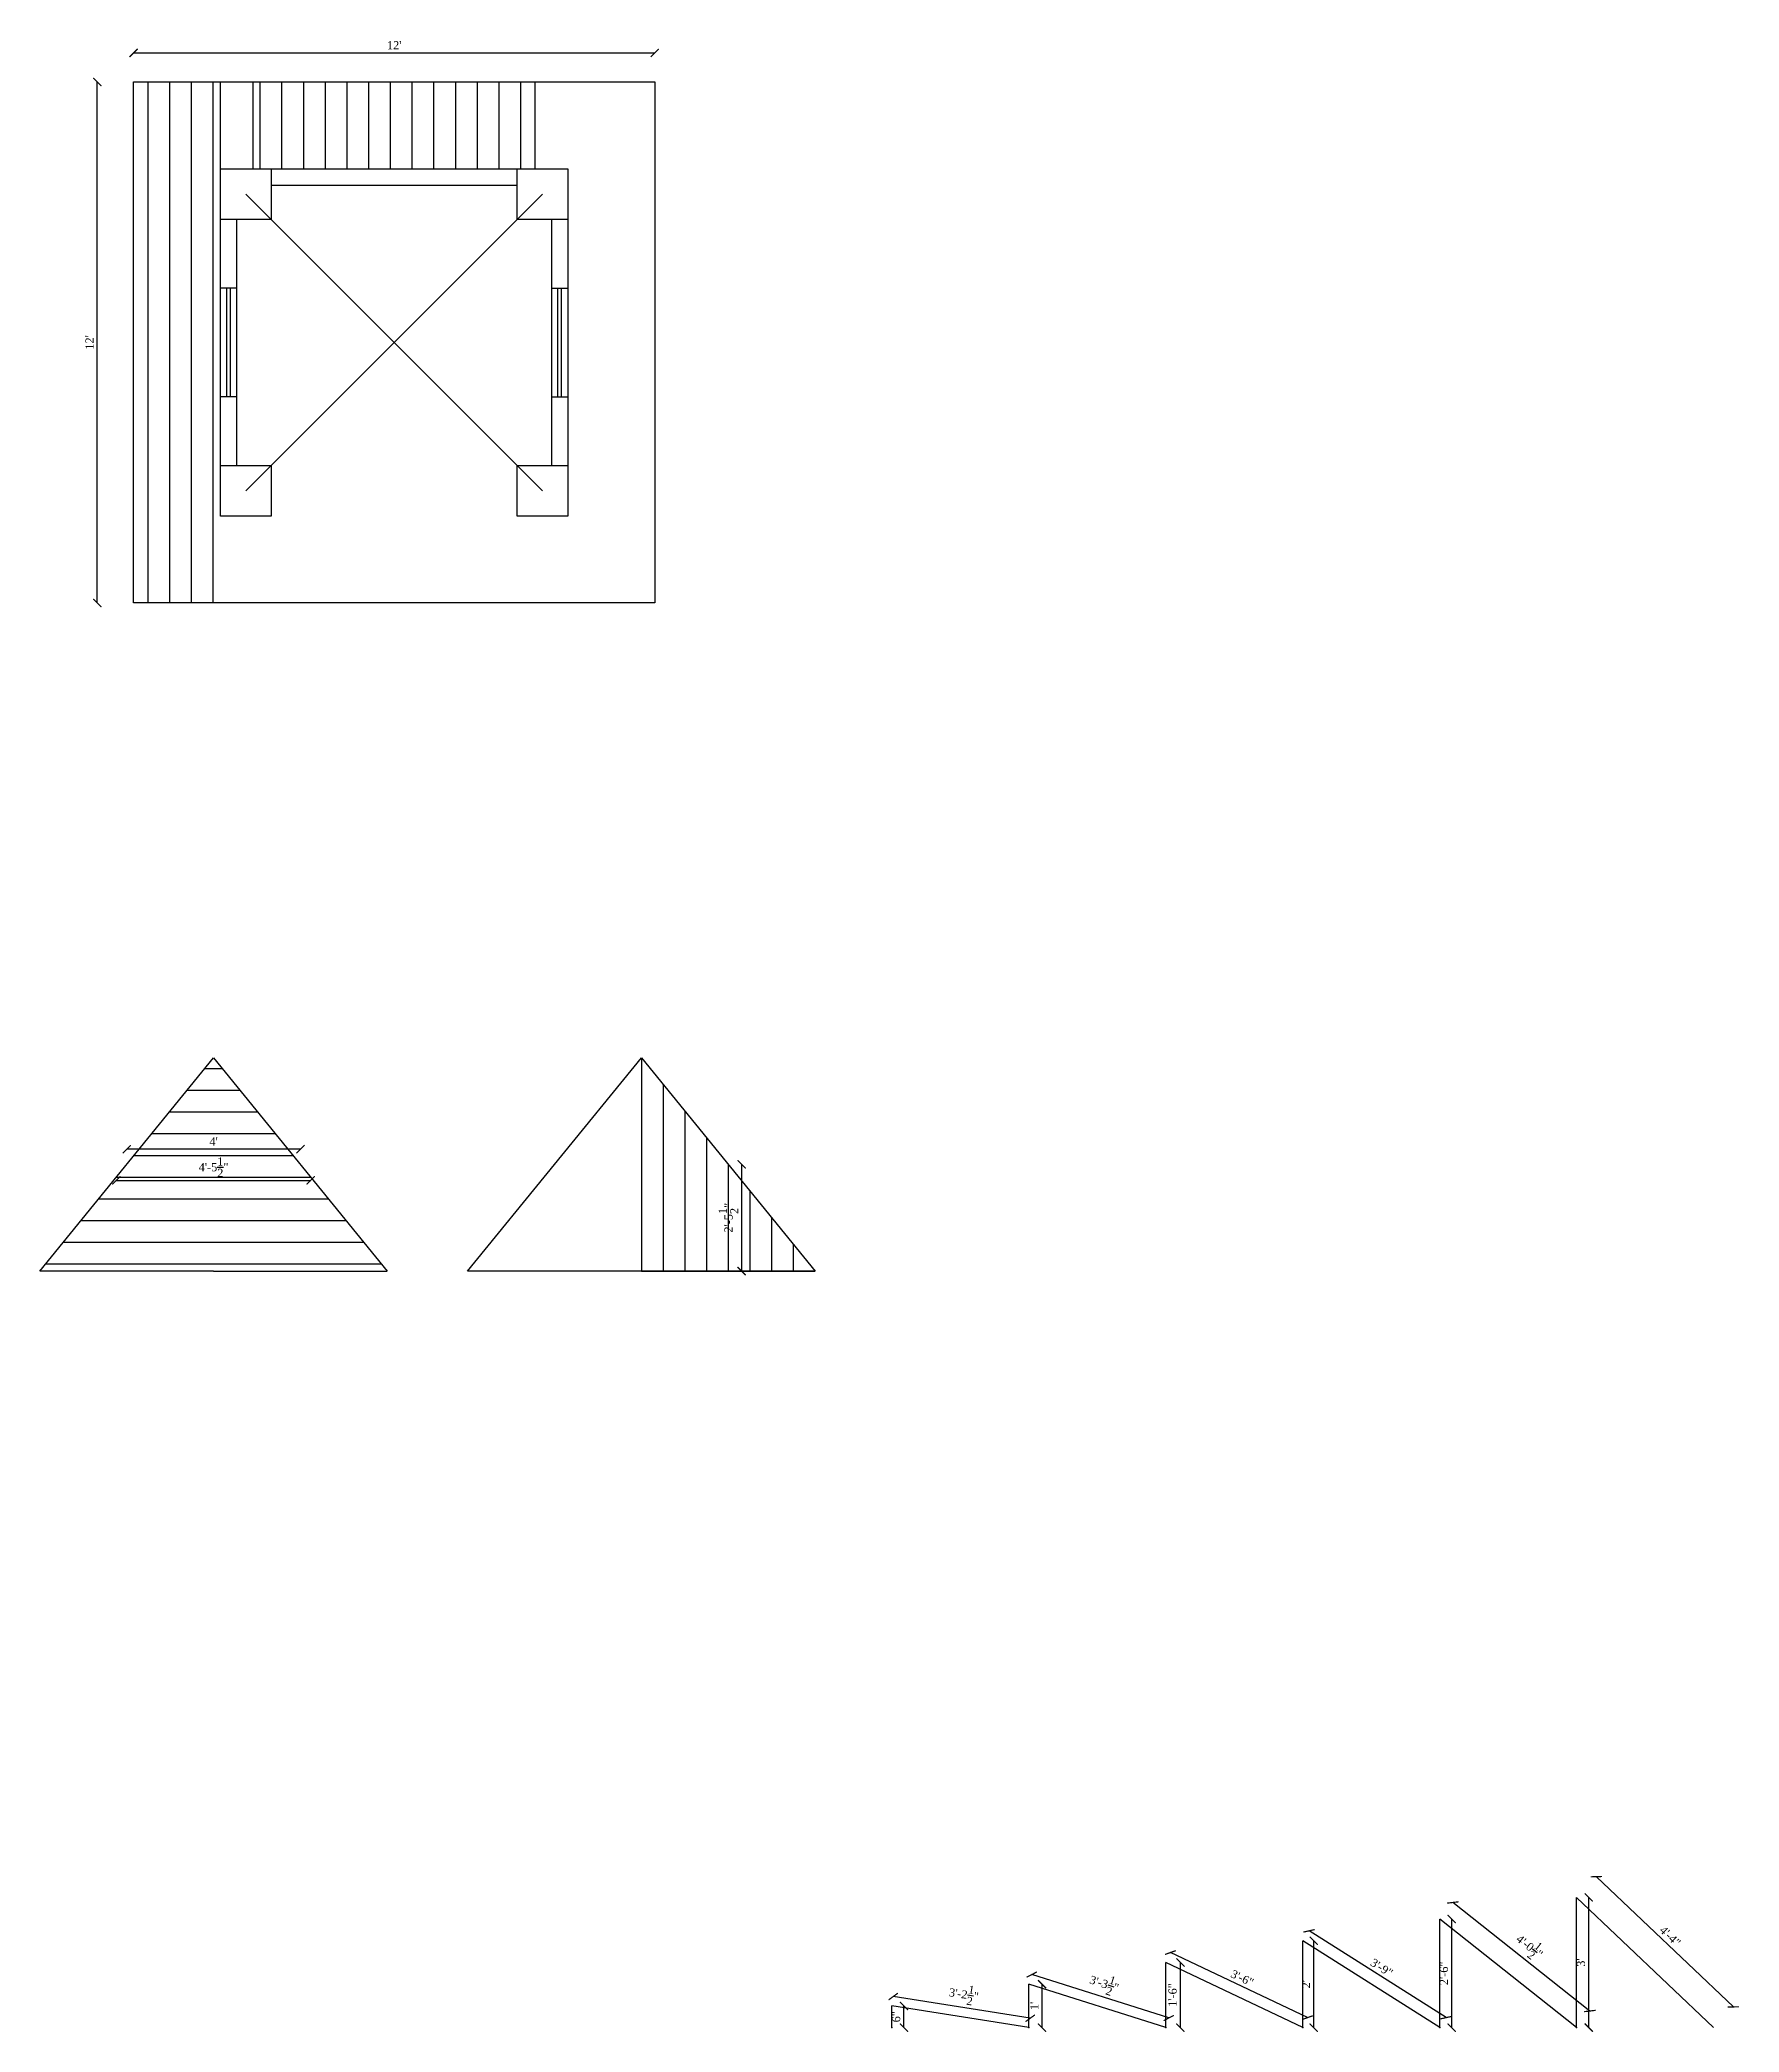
# Model space of a CAD drawing. Header units: inches. Extents: x 61049 to 63592, y -4986 to -4062.
# Drawn here: x 61291 to 61761, y -4867 to -4317 of the extents above; entities that cross this region are included whole.
import ezdxf

# ---------------------------------------------------------------- set-up
doc = ezdxf.new("R2010")
doc.units = ezdxf.units.IN
doc.header["$MEASUREMENT"] = 0
doc.layers.add('ELEVATION', color=6, linetype='Continuous', lineweight=30)
doc.styles.get("Standard").update_dxf_attribs({"font": 'times.ttf'})
doc.dimstyles.get("Standard").update_dxf_attribs({"dimtxt": 2.25, "dimasz": 2.25, "dimexe": 0.18, "dimexo": 0.0625, "dimgap": 1, "dimtad": 1, "dimdec": 1, "dimzin": 0, "dimdsep": 46, "dimlunit": 4, "dimtxsty": 'Standard', "dimblk": 'ARCHTICK', "dimcen": 0.09, "dimse1": 1, "dimse2": 1, "dimadec": 0, "dimazin": 0, "dimtfac": 1, "dimtdec": 1, "dimtofl": 0, "dimtmove": 0, "dimatfit": 3, "dimldrblk": 'ARCHTICK', "dimfxl": 1, "dimtolj": 1, "dimtzin": 0, "dimarcsym": 0})

msp = doc.modelspace()

# ---------------------------------------------------------------- blocks, each defined once
blk = doc.blocks.new('_ArchTick')
at = {"color": 0, "linetype": 'ByBlock', "const_width": 0.15}
blk.add_lwpolyline([(-0.5, -0.5), (0.5, 0.5)], dxfattribs=at)
blk = doc.blocks.new('*D662')
at = {"layer": 'Defpoints', "color": 0, "transparency": 16777216}
for p in [(61461.03, -4320.32), (61317.03, -4328.36), (61461.03, -4328.36)]:
    blk.add_point(p, dxfattribs=at)
at = {"layer": 'ELEVATION', "color": 0, "lineweight": -2, "transparency": 16777216}
blk.add_line((61317.03, -4320.32), (61461.03, -4320.32), dxfattribs=at)
at = {"layer": 'ELEVATION', "color": 0, "lineweight": -2, "transparency": 16777216, "xscale": 2.25, "yscale": 2.25, "zscale": 2.25, "rotation": 180}
blk.add_blockref('_ArchTick', (61317.03, -4320.32), dxfattribs=at)
at = {"layer": 'ELEVATION', "color": 0, "lineweight": -2, "transparency": 16777216, "xscale": 2.25, "yscale": 2.25, "zscale": 2.25}
blk.add_blockref('_ArchTick', (61461.03, -4320.32), dxfattribs=at)
at = {"layer": 'ELEVATION', "color": 0, "transparency": 16777216, "insert": (61389.03, -4318.19), "char_height": 2.25, "attachment_point": 5}
blk.add_mtext("\\A1;12'", dxfattribs=at)
blk = doc.blocks.new('*D663')
at = {"layer": 'Defpoints', "color": 0, "transparency": 16777216}
for p in [(61306.98, -4328.36), (61317.03, -4328.36), (61317.03, -4472.36)]:
    blk.add_point(p, dxfattribs=at)
at = {"layer": 'ELEVATION', "color": 0, "lineweight": -2, "transparency": 16777216}
blk.add_line((61306.98, -4472.36), (61306.98, -4328.36), dxfattribs=at)
at = {"layer": 'ELEVATION', "color": 0, "lineweight": -2, "transparency": 16777216, "xscale": 2.25, "yscale": 2.25, "zscale": 2.25}
for p, rotation in [((61306.98, -4328.36), 90), ((61306.98, -4472.36), 270)]:
    blk.add_blockref('_ArchTick', p, dxfattribs=dict(at, rotation=rotation))
at = {"layer": 'ELEVATION', "color": 0, "transparency": 16777216, "insert": (61304.85, -4400.36), "char_height": 2.25, "attachment_point": 5, "rotation": 90}
blk.add_mtext("\\A1;12'", dxfattribs=at)
blk = doc.blocks.new('*D666')
at = {"layer": 'Defpoints', "color": 0, "transparency": 16777216}
for p in [(61312.27, -4631.05), (61365.96, -4631.05), (61365.96, -4631.96)]:
    blk.add_point(p, dxfattribs=at)
at = {"layer": 'ELEVATION', "color": 0, "lineweight": -2, "transparency": 16777216}
blk.add_line((61312.27, -4631.96), (61365.96, -4631.96), dxfattribs=at)
at = {"layer": 'ELEVATION', "color": 0, "lineweight": -2, "transparency": 16777216, "xscale": 2.25, "yscale": 2.25, "zscale": 2.25, "rotation": 180}
blk.add_blockref('_ArchTick', (61312.27, -4631.96), dxfattribs=at)
at = {"layer": 'ELEVATION', "color": 0, "lineweight": -2, "transparency": 16777216, "xscale": 2.25, "yscale": 2.25, "zscale": 2.25}
blk.add_blockref('_ArchTick', (61365.96, -4631.96), dxfattribs=at)
at = {"layer": 'ELEVATION', "color": 0, "transparency": 16777216, "insert": (61339.12, -4628.32), "char_height": 2.25, "attachment_point": 5}
blk.add_mtext('\\A1;4\'-5{\\H1x;\\S1/2;}"', dxfattribs=at)
blk = doc.blocks.new('*D667')
at = {"layer": 'Defpoints', "color": 0, "transparency": 16777216}
for p in [(61315.12, -4623.35), (61315.12, -4627.55), (61363.12, -4627.55)]:
    blk.add_point(p, dxfattribs=at)
at = {"layer": 'ELEVATION', "color": 0, "lineweight": -2, "transparency": 16777216}
blk.add_line((61363.12, -4623.35), (61315.12, -4623.35), dxfattribs=at)
at = {"layer": 'ELEVATION', "color": 0, "lineweight": -2, "transparency": 16777216, "xscale": 2.25, "yscale": 2.25, "zscale": 2.25, "rotation": 180}
blk.add_blockref('_ArchTick', (61315.12, -4623.35), dxfattribs=at)
at = {"layer": 'ELEVATION', "color": 0, "lineweight": -2, "transparency": 16777216, "xscale": 2.25, "yscale": 2.25, "zscale": 2.25}
blk.add_blockref('_ArchTick', (61363.12, -4623.35), dxfattribs=at)
at = {"layer": 'ELEVATION', "color": 0, "transparency": 16777216, "insert": (61339.12, -4621.22), "char_height": 2.25, "attachment_point": 5}
blk.add_mtext("\\A1;4'", dxfattribs=at)
blk = doc.blocks.new('*D668')
at = {"layer": 'Defpoints', "color": 0, "transparency": 16777216}
for p in [(61481.34, -4627.55), (61481.34, -4657.05), (61485.06, -4657.05)]:
    blk.add_point(p, dxfattribs=at)
at = {"layer": 'ELEVATION', "color": 0, "lineweight": -2, "transparency": 16777216}
blk.add_line((61485.06, -4627.55), (61485.06, -4657.05), dxfattribs=at)
at = {"layer": 'ELEVATION', "color": 0, "lineweight": -2, "transparency": 16777216, "xscale": 2.25, "yscale": 2.25, "zscale": 2.25}
for p, rotation in [((61485.06, -4627.55), 90), ((61485.06, -4657.05), 270)]:
    blk.add_blockref('_ArchTick', p, dxfattribs=dict(at, rotation=rotation))
at = {"layer": 'ELEVATION', "color": 0, "transparency": 16777216, "insert": (61481.42, -4642.3), "char_height": 2.25, "attachment_point": 5, "rotation": 90}
blk.add_mtext('\\A1;2\'-5{\\H1x;\\S1/2;}"', dxfattribs=at)
blk = doc.blocks.new('*D684')
at = {"layer": 'Defpoints', "color": 0, "transparency": 16777216}
for p in [(61721.27, -4824.43), (61715.82, -4830.16), (61753.68, -4866.16)]:
    blk.add_point(p, dxfattribs=at)
at = {"layer": 'ELEVATION', "color": 0, "lineweight": -2, "transparency": 16777216}
blk.add_line((61759.13, -4860.43), (61721.27, -4824.43), dxfattribs=at)
at = {"layer": 'ELEVATION', "color": 0, "lineweight": -2, "transparency": 16777216, "xscale": 2.25, "yscale": 2.25, "zscale": 2.25}
for p, rotation in [((61721.27, -4824.43), 136.4404027292404), ((61759.13, -4860.43), 316.4404027292404)]:
    blk.add_blockref('_ArchTick', p, dxfattribs=dict(at, rotation=rotation))
at = {"layer": 'ELEVATION', "color": 0, "transparency": 16777216, "insert": (61741.66, -4840.89), "char_height": 2.25, "attachment_point": 5, "rotation": 316.4404}
blk.add_mtext('\\A1;4\'-4"', dxfattribs=at)
blk = doc.blocks.new('*D685')
at = {"layer": 'Defpoints', "color": 0, "transparency": 16777216}
for p in [(61715.82, -4830.16), (61719.17, -4830.16), (61715.82, -4866.16)]:
    blk.add_point(p, dxfattribs=at)
at = {"layer": 'ELEVATION', "color": 0, "lineweight": -2, "transparency": 16777216}
blk.add_line((61719.17, -4866.16), (61719.17, -4830.16), dxfattribs=at)
at = {"layer": 'ELEVATION', "color": 0, "lineweight": -2, "transparency": 16777216, "xscale": 2.25, "yscale": 2.25, "zscale": 2.25}
for p, rotation in [((61719.17, -4830.16), 90), ((61719.17, -4866.16), 270)]:
    blk.add_blockref('_ArchTick', p, dxfattribs=dict(at, rotation=rotation))
at = {"layer": 'ELEVATION', "color": 0, "transparency": 16777216, "insert": (61717.02, -4848.16), "char_height": 2.25, "attachment_point": 5, "rotation": 90}
blk.add_mtext("\\A1;3'", dxfattribs=at)
blk = doc.blocks.new('*D686')
at = {"layer": 'Defpoints', "color": 0, "transparency": 16777216}
for p in [(61681.61, -4831.56), (61677.97, -4836.16), (61715.82, -4866.16)]:
    blk.add_point(p, dxfattribs=at)
at = {"layer": 'ELEVATION', "color": 0, "lineweight": -2, "transparency": 16777216}
blk.add_line((61719.47, -4861.56), (61681.61, -4831.56), dxfattribs=at)
at = {"layer": 'ELEVATION', "color": 0, "lineweight": -2, "transparency": 16777216, "xscale": 2.25, "yscale": 2.25, "zscale": 2.25}
for p, rotation in [((61681.61, -4831.56), 141.604835496751), ((61719.47, -4861.56), 321.604835496751)]:
    blk.add_blockref('_ArchTick', p, dxfattribs=dict(at, rotation=rotation))
at = {"layer": 'ELEVATION', "color": 0, "transparency": 16777216, "insert": (61702.8, -4843.71), "char_height": 2.25, "attachment_point": 5, "rotation": 321.6048}
blk.add_mtext('\\A1;4\'-0{\\H1x;\\S1/2;}"', dxfattribs=at)
blk = doc.blocks.new('*D687')
at = {"layer": 'Defpoints', "color": 0, "transparency": 16777216}
for p in [(61677.97, -4836.16), (61681.28, -4836.16), (61677.97, -4866.16)]:
    blk.add_point(p, dxfattribs=at)
at = {"layer": 'ELEVATION', "color": 0, "lineweight": -2, "transparency": 16777216}
blk.add_line((61681.28, -4866.16), (61681.28, -4836.16), dxfattribs=at)
at = {"layer": 'ELEVATION', "color": 0, "lineweight": -2, "transparency": 16777216, "xscale": 2.25, "yscale": 2.25, "zscale": 2.25}
for p, rotation in [((61681.28, -4836.16), 90), ((61681.28, -4866.16), 270)]:
    blk.add_blockref('_ArchTick', p, dxfattribs=dict(at, rotation=rotation))
at = {"layer": 'ELEVATION', "color": 0, "transparency": 16777216, "insert": (61679.13, -4851.16), "char_height": 2.25, "attachment_point": 5, "rotation": 90}
blk.add_mtext('\\A1;2\'-6"', dxfattribs=at)
blk = doc.blocks.new('*D688')
at = {"layer": 'Defpoints', "color": 0, "transparency": 16777216}
for p in [(61641.86, -4839.4), (61640.11, -4842.16), (61677.97, -4866.16)]:
    blk.add_point(p, dxfattribs=at)
at = {"layer": 'ELEVATION', "color": 0, "lineweight": -2, "transparency": 16777216}
blk.add_line((61679.72, -4863.4), (61641.86, -4839.4), dxfattribs=at)
at = {"layer": 'ELEVATION', "color": 0, "lineweight": -2, "transparency": 16777216, "xscale": 2.25, "yscale": 2.25, "zscale": 2.25}
for p, rotation in [((61641.86, -4839.4), 147.6268448798209), ((61679.72, -4863.4), 327.6268448798209)]:
    blk.add_blockref('_ArchTick', p, dxfattribs=dict(at, rotation=rotation))
at = {"layer": 'ELEVATION', "color": 0, "transparency": 16777216, "insert": (61661.94, -4849.59), "char_height": 2.25, "attachment_point": 5, "rotation": 327.6268}
blk.add_mtext('\\A1;3\'-9"', dxfattribs=at)
blk = doc.blocks.new('*D689')
at = {"layer": 'Defpoints', "color": 0, "transparency": 16777216}
for p in [(61640.11, -4842.16), (61643.15, -4842.16), (61640.11, -4866.16)]:
    blk.add_point(p, dxfattribs=at)
at = {"layer": 'ELEVATION', "color": 0, "lineweight": -2, "transparency": 16777216}
blk.add_line((61643.15, -4866.16), (61643.15, -4842.16), dxfattribs=at)
at = {"layer": 'ELEVATION', "color": 0, "lineweight": -2, "transparency": 16777216, "xscale": 2.25, "yscale": 2.25, "zscale": 2.25}
for p, rotation in [((61643.15, -4842.16), 90), ((61643.15, -4866.16), 270)]:
    blk.add_blockref('_ArchTick', p, dxfattribs=dict(at, rotation=rotation))
at = {"layer": 'ELEVATION', "color": 0, "transparency": 16777216, "insert": (61641.02, -4854.16), "char_height": 2.25, "attachment_point": 5, "rotation": 90}
blk.add_mtext("\\A1;2'", dxfattribs=at)
blk = doc.blocks.new('*D690')
at = {"layer": 'Defpoints', "color": 0, "transparency": 16777216}
for p in [(61603.56, -4845.4), (61602.25, -4848.16), (61640.11, -4866.16)]:
    blk.add_point(p, dxfattribs=at)
at = {"layer": 'ELEVATION', "color": 0, "lineweight": -2, "transparency": 16777216}
blk.add_line((61641.42, -4863.4), (61603.56, -4845.4), dxfattribs=at)
at = {"layer": 'ELEVATION', "color": 0, "lineweight": -2, "transparency": 16777216, "xscale": 2.25, "yscale": 2.25, "zscale": 2.25}
for p, rotation in [((61603.56, -4845.4), 154.5702348783144), ((61641.42, -4863.4), 334.5702348783144)]:
    blk.add_blockref('_ArchTick', p, dxfattribs=dict(at, rotation=rotation))
at = {"layer": 'ELEVATION', "color": 0, "transparency": 16777216, "insert": (61623.41, -4852.47), "char_height": 2.25, "attachment_point": 5, "rotation": 334.5702}
blk.add_mtext('\\A1;3\'-6"', dxfattribs=at)
blk = doc.blocks.new('*D691')
at = {"layer": 'Defpoints', "color": 0, "transparency": 16777216}
for p in [(61602.25, -4848.16), (61606.31, -4848.16), (61602.25, -4866.16)]:
    blk.add_point(p, dxfattribs=at)
at = {"layer": 'ELEVATION', "color": 0, "lineweight": -2, "transparency": 16777216}
blk.add_line((61606.31, -4866.16), (61606.31, -4848.16), dxfattribs=at)
at = {"layer": 'ELEVATION', "color": 0, "lineweight": -2, "transparency": 16777216, "xscale": 2.25, "yscale": 2.25, "zscale": 2.25}
for p, rotation in [((61606.31, -4848.16), 90), ((61606.31, -4866.16), 270)]:
    blk.add_blockref('_ArchTick', p, dxfattribs=dict(at, rotation=rotation))
at = {"layer": 'ELEVATION', "color": 0, "transparency": 16777216, "insert": (61604.16, -4857.16), "char_height": 2.25, "attachment_point": 5, "rotation": 90}
blk.add_mtext('\\A1;1\'-6"', dxfattribs=at)
blk = doc.blocks.new('*D692')
at = {"layer": 'Defpoints', "color": 0, "transparency": 16777216}
for p in [(61565.24, -4851.49), (61564.4, -4854.16), (61602.25, -4866.16)]:
    blk.add_point(p, dxfattribs=at)
at = {"layer": 'ELEVATION', "color": 0, "lineweight": -2, "transparency": 16777216}
blk.add_line((61603.1, -4863.49), (61565.24, -4851.49), dxfattribs=at)
at = {"layer": 'ELEVATION', "color": 0, "lineweight": -2, "transparency": 16777216, "xscale": 2.25, "yscale": 2.25, "zscale": 2.25}
for p, rotation in [((61565.24, -4851.49), 162.4123672567868), ((61603.1, -4863.49), 342.4123672567869)]:
    blk.add_blockref('_ArchTick', p, dxfattribs=dict(at, rotation=rotation))
at = {"layer": 'ELEVATION', "color": 0, "transparency": 16777216, "insert": (61585.27, -4854.02), "char_height": 2.25, "attachment_point": 5, "rotation": 342.4124}
blk.add_mtext('\\A1;3\'-3{\\H1x;\\S1/2;}"', dxfattribs=at)
blk = doc.blocks.new('*D693')
at = {"layer": 'Defpoints', "color": 0, "transparency": 16777216}
for p in [(61564.4, -4854.16), (61568.09, -4854.16), (61564.4, -4866.16)]:
    blk.add_point(p, dxfattribs=at)
at = {"layer": 'ELEVATION', "color": 0, "lineweight": -2, "transparency": 16777216}
blk.add_line((61568.09, -4866.16), (61568.09, -4854.16), dxfattribs=at)
at = {"layer": 'ELEVATION', "color": 0, "lineweight": -2, "transparency": 16777216, "xscale": 2.25, "yscale": 2.25, "zscale": 2.25}
for p, rotation in [((61568.09, -4854.16), 90), ((61568.09, -4866.16), 270)]:
    blk.add_blockref('_ArchTick', p, dxfattribs=dict(at, rotation=rotation))
at = {"layer": 'ELEVATION', "color": 0, "transparency": 16777216, "insert": (61565.96, -4860.16), "char_height": 2.25, "attachment_point": 5, "rotation": 90}
blk.add_mtext("\\A1;1'", dxfattribs=at)
blk = doc.blocks.new('*D694')
at = {"layer": 'Defpoints', "color": 0, "transparency": 16777216}
for p in [(61526.54, -4860.16), (61526.95, -4857.56), (61564.4, -4866.16)]:
    blk.add_point(p, dxfattribs=at)
at = {"layer": 'ELEVATION', "color": 0, "lineweight": -2, "transparency": 16777216}
blk.add_line((61564.81, -4863.56), (61526.95, -4857.56), dxfattribs=at)
at = {"layer": 'ELEVATION', "color": 0, "lineweight": -2, "transparency": 16777216, "xscale": 2.25, "yscale": 2.25, "zscale": 2.25}
for p, rotation in [((61526.95, -4857.56), 170.9940683435984), ((61564.81, -4863.56), 350.9940683435984)]:
    blk.add_blockref('_ArchTick', p, dxfattribs=dict(at, rotation=rotation))
at = {"layer": 'ELEVATION', "color": 0, "transparency": 16777216, "insert": (61546.45, -4856.96), "char_height": 2.25, "attachment_point": 5, "rotation": 350.9941}
blk.add_mtext('\\A1;3\'-2{\\H1x;\\S1/2;}"', dxfattribs=at)
blk = doc.blocks.new('*D695')
at = {"layer": 'Defpoints', "color": 0, "transparency": 16777216}
for p in [(61526.54, -4860.16), (61529.92, -4860.16), (61526.54, -4866.16)]:
    blk.add_point(p, dxfattribs=at)
at = {"layer": 'ELEVATION', "color": 0, "lineweight": -2, "transparency": 16777216}
blk.add_line((61529.92, -4866.16), (61529.92, -4860.16), dxfattribs=at)
at = {"layer": 'ELEVATION', "color": 0, "lineweight": -2, "transparency": 16777216, "xscale": 2.25, "yscale": 2.25, "zscale": 2.25}
for p, rotation in [((61529.92, -4860.16), 90), ((61529.92, -4866.16), 270)]:
    blk.add_blockref('_ArchTick', p, dxfattribs=dict(at, rotation=rotation))
at = {"layer": 'ELEVATION', "color": 0, "transparency": 16777216, "insert": (61527.77, -4863.16), "char_height": 2.25, "attachment_point": 5, "rotation": 90}
blk.add_mtext('\\A1;6"', dxfattribs=at)

# ---------------------------------------------------------------- dimensions: what is measured, and where the dimension line sits
at = {"layer": 'ELEVATION'}
for base, p1, p2, picture, middle in [((61461.03, -4320.32), (61317.03, -4328.36), (61461.03, -4328.36), '*D662', (61389.03, -4318.19)), ((61315.12, -4623.35), (61363.12, -4627.55), (61315.12, -4627.55), '*D667', (61339.12, -4621.22)), ((61365.96, -4631.96), (61312.27, -4631.05), (61365.96, -4631.05), '*D666', (61339.12, -4628.32))]:
    dim = msp.add_linear_dim(base=base, p1=p1, p2=p2, dimstyle='Standard', dxfattribs=at)
    dim.commit()
    dim.dimension.update_dxf_attribs({"geometry": picture, "text_midpoint": middle})
for base, p1, p2, picture, middle in [((61306.98, -4328.36), (61317.03, -4472.36), (61317.03, -4328.36), '*D663', (61304.85, -4400.36)), ((61485.06, -4657.05), (61481.34, -4627.55), (61481.34, -4657.05), '*D668', (61481.42, -4642.3)), ((61719.17, -4830.16), (61715.82, -4866.16), (61715.82, -4830.16), '*D685', (61717.02, -4848.16)), ((61681.28, -4836.16), (61677.97, -4866.16), (61677.97, -4836.16), '*D687', (61679.13, -4851.16)), ((61606.31, -4848.16), (61602.25, -4866.16), (61602.25, -4848.16), '*D691', (61604.16, -4857.16)), ((61568.09, -4854.16), (61564.4, -4866.16), (61564.4, -4854.16), '*D693', (61565.96, -4860.16)), ((61529.92, -4860.16), (61526.54, -4866.16), (61526.54, -4860.16), '*D695', (61527.77, -4863.16))]:
    dim = msp.add_linear_dim(base=base, p1=p1, p2=p2, angle=90, dimstyle='Standard', dxfattribs=at)
    dim.commit()
    dim.dimension.update_dxf_attribs({"geometry": picture, "text_midpoint": middle})
for p1, p2, distance, picture, middle in [((61753.68, -4866.16), (61715.82, -4830.16), -7.9, '*D684', (61741.66, -4840.89)), ((61715.82, -4866.16), (61677.97, -4836.16), -5.87, '*D686', (61702.8, -4843.71)), ((61677.97, -4866.16), (61640.11, -4842.16), -3.27, '*D688', (61661.94, -4849.59)), ((61640.11, -4866.16), (61602.25, -4848.16), -3.06, '*D690', (61623.41, -4852.47)), ((61640.11, -4866.16), (61640.11, -4842.16), -3.04, '*D689', (61641.02, -4854.16)), ((61602.25, -4866.16), (61564.4, -4854.16), -2.8, '*D692', (61585.27, -4854.02)), ((61564.4, -4866.16), (61526.54, -4860.16), -2.64, '*D694', (61546.45, -4856.96))]:
    dim = msp.add_aligned_dim(p1=p1, p2=p2, distance=distance, dimstyle='Standard', dxfattribs=at)
    dim.commit()
    dim.dimension.update_dxf_attribs({"geometry": picture, "text_midpoint": middle})

# ---------------------------------------------------------------- linework, layer by layer
at = {"layer": 'ELEVATION'}
for p, q in [((61321.03, -4472.36), (61321.03, -4328.36)), ((61327.03, -4472.36), (61327.03, -4328.36)), ((61333.03, -4472.36), (61333.03, -4328.36)), ((61339.03, -4472.36), (61339.03, -4328.36)), ((61341.03, -4352.36), (61341.03, -4328.36)), ((61350.03, -4352.36), (61350.03, -4328.36)), ((61352.03, -4352.36), (61352.03, -4328.36)), ((61358.03, -4352.36), (61358.03, -4328.36)), ((61364.03, -4352.36), (61364.03, -4328.36)), ((61370.03, -4352.36), (61370.03, -4328.36)), ((61376.03, -4352.36), (61376.03, -4328.36)), ((61382.03, -4352.36), (61382.03, -4328.36)), ((61388.03, -4352.36), (61388.03, -4328.36)), ((61394.03, -4352.36), (61394.03, -4328.36)), ((61400.03, -4352.36), (61400.03, -4328.36)), ((61406.03, -4352.36), (61406.03, -4328.36)), ((61412.03, -4352.36), (61412.03, -4328.36)), ((61418.03, -4352.36), (61418.03, -4328.36)), ((61424.03, -4352.36), (61424.03, -4328.36)), ((61428.03, -4352.36), (61428.03, -4328.36)), ((61389.03, -4400.36), (61348.03, -4359.36)), ((61355.03, -4356.86), (61423.03, -4356.86)), ((61389.03, -4400.36), (61430.03, -4359.36)), ((61345.53, -4434.36), (61345.53, -4366.36)), ((61432.53, -4366.36), (61432.53, -4434.36)), ((61345.53, -4385.36), (61341.03, -4385.36)), ((61342.78, -4415.36), (61342.78, -4385.36)), ((61343.78, -4415.36), (61343.78, -4385.36)), ((61432.53, -4385.36), (61437.03, -4385.36)), ((61434.28, -4415.36), (61434.28, -4385.36)), ((61435.28, -4415.36), (61435.28, -4385.36)), ((61389.03, -4400.36), (61348.03, -4441.36)), ((61389.03, -4400.36), (61430.03, -4441.36)), ((61345.53, -4415.36), (61341.03, -4415.36)), ((61432.53, -4415.36), (61437.03, -4415.36)), ((61291.12, -4657.05), (61339.12, -4598.05)), ((61339.12, -4598.05), (61387.12, -4657.05)), ((61409.34, -4657.05), (61457.34, -4598.05)), ((61457.34, -4598.05), (61505.34, -4657.05)), ((61457.34, -4598.05), (61457.34, -4657.05)), ((61336.68, -4601.05), (61341.56, -4601.05)), ((61331.79, -4607.05), (61346.44, -4607.05)), ((61463.34, -4605.42), (61463.34, -4657.05)), ((61326.91, -4613.05), (61351.32, -4613.05)), ((61469.34, -4612.8), (61469.34, -4657.05)), ((61322.03, -4619.05), (61356.2, -4619.05)), ((61475.34, -4620.17), (61475.34, -4657.05)), ((61317.15, -4625.05), (61361.08, -4625.05)), ((61312.27, -4631.05), (61365.96, -4631.05)), ((61481.34, -4627.55), (61481.34, -4657.05)), ((61487.34, -4634.92), (61487.34, -4657.05)), ((61307.39, -4637.05), (61370.85, -4637.05)), ((61493.34, -4642.3), (61493.34, -4657.05)), ((61302.51, -4643.05), (61375.73, -4643.05)), ((61297.63, -4649.05), (61380.61, -4649.05)), ((61499.34, -4649.67), (61499.34, -4657.05)), ((61339.12, -4657.05), (61291.12, -4657.05)), ((61292.74, -4655.05), (61385.49, -4655.05)), ((61339.12, -4657.05), (61387.12, -4657.05)), ((61505.34, -4657.05), (61409.34, -4657.05)), ((61457.34, -4657.05), (61505.34, -4657.05)), ((61715.82, -4866.16), (61715.82, -4830.16)), ((61753.68, -4866.16), (61715.82, -4830.16)), ((61677.97, -4866.16), (61677.97, -4836.16)), ((61715.82, -4866.16), (61677.97, -4836.16)), ((61640.11, -4866.16), (61640.11, -4842.16)), ((61677.97, -4866.16), (61640.11, -4842.16)), ((61602.25, -4866.16), (61602.25, -4848.16)), ((61640.11, -4866.16), (61602.25, -4848.16)), ((61564.4, -4866.16), (61564.4, -4854.16)), ((61602.25, -4866.16), (61564.4, -4854.16)), ((61526.54, -4866.16), (61526.54, -4860.16)), ((61564.4, -4866.16), (61526.54, -4860.16))]:
    msp.add_line(p, q, dxfattribs=at)
for points in [[(61461.03, -4472.36), (61317.03, -4472.36), (61317.03, -4328.36), (61461.03, -4328.36), (61461.03, -4472.36)], [(61355.03, -4448.36), (61341.03, -4448.36), (61341.03, -4352.36), (61437.03, -4352.36), (61437.03, -4448.36), (61423.03, -4448.36)]]:
    msp.add_lwpolyline(points, dxfattribs=at)
for points in [[(61341.03, -4352.36), (61355.03, -4352.36), (61355.03, -4366.36), (61341.03, -4366.36)], [(61423.03, -4352.36), (61437.03, -4352.36), (61437.03, -4366.36), (61423.03, -4366.36)], [(61341.03, -4434.36), (61355.03, -4434.36), (61355.03, -4448.36), (61341.03, -4448.36)], [(61423.03, -4434.36), (61437.03, -4434.36), (61437.03, -4448.36), (61423.03, -4448.36)]]:
    msp.add_lwpolyline(points, close=True, dxfattribs=at)
for p in [(61526.54, -4866.16), (61564.4, -4866.16), (61602.25, -4866.16), (61640.11, -4866.16), (61677.97, -4866.16), (61715.82, -4866.16)]:
    msp.add_point(p, dxfattribs=at)

msp.set_redraw_order([(e.dxf.handle, doc.entitydb.next_handle()) for e in msp.query("TEXT MTEXT ATTDEF DIMENSION ARC_DIMENSION")])  # texts and dimensions are drawn at this point

doc.saveas('drawing.dxf')
